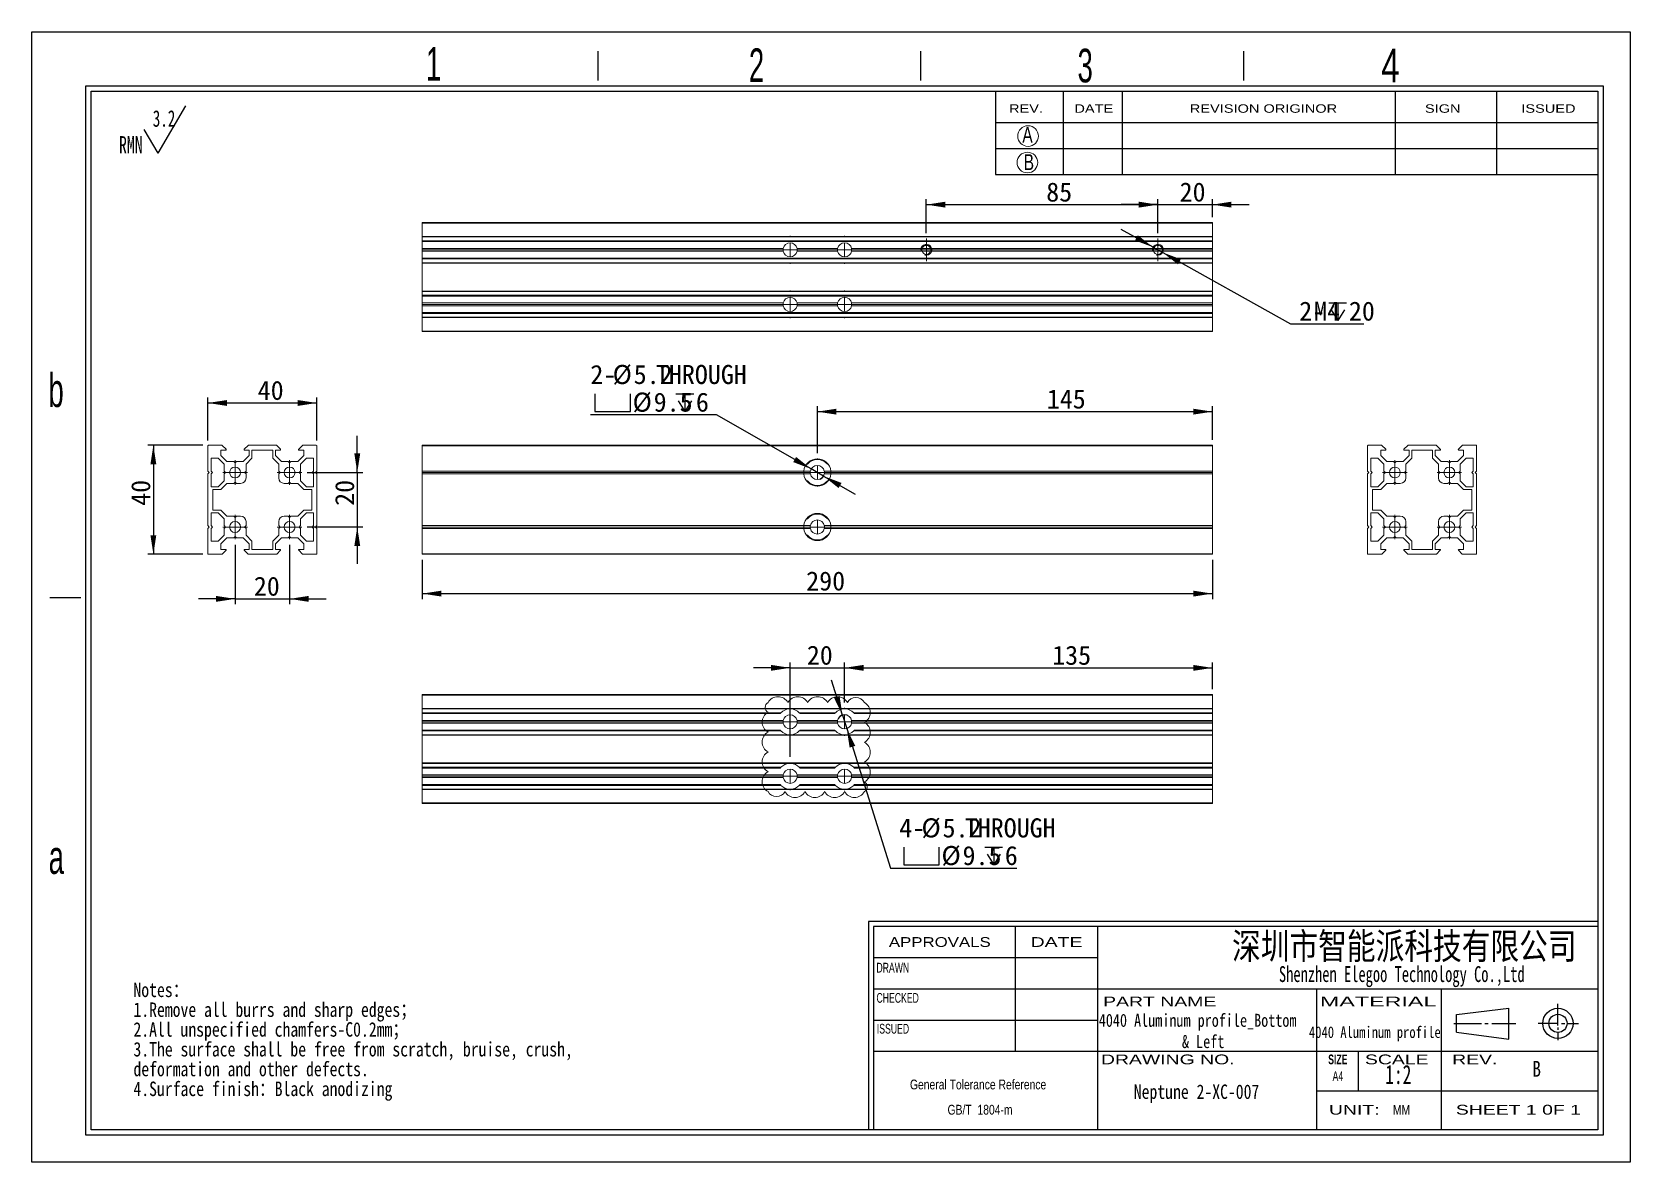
# Model space of a CAD drawing. Header units: millimetres. Extents: x 4 to 590, y 3 to 417.
import ezdxf

# ---------------------------------------------------------------- set-up
doc = ezdxf.new("R2010")
doc.units = ezdxf.units.MM
doc.header["$LTSCALE"] = 2
doc.linetypes.add('CENTER', pattern=[10.16, 6.35, -1.27, 1.27, -1.27])
doc.layers.add('DIM', color=5, linetype='Continuous')
doc.layers.add('SLD-0', color=179, linetype='Continuous')
doc.layers.add('中心线', color=1, linetype='CENTER', lineweight=15)
doc.styles.add('SLDTEXTSTYLE0', font='SIMSUN.TTC', dxfattribs={"width": 0.67})
doc.styles.add('SLDTEXTSTYLE1', font='SIMSUN.TTC', dxfattribs={"width": 0.8})
doc.styles.add('SLDTEXTSTYLE10', font='ARIAL.TTF', dxfattribs={"width": 1.2324})
doc.styles.add('SLDTEXTSTYLE11', font='ARIAL.TTF', dxfattribs={"width": 1.7064})
doc.styles.add('SLDTEXTSTYLE12', font='SIMSUN.TTC', dxfattribs={"width": 0.8, "bigfont": 'bigfont'})
doc.styles.add('SLDTEXTSTYLE13', font='SIMKAI.TTF', dxfattribs={"width": 0.67})
doc.styles.add('SLDTEXTSTYLE14', font='SIMSUN.TTC')
doc.styles.add('SLDTEXTSTYLE2', font='SIMSUN.TTC', dxfattribs={"width": 0.8, "bigfont": 'bigfont'})
doc.styles.add('SLDTEXTSTYLE3', font='SIMSUN.TTC', dxfattribs={"width": 0.8})
doc.styles.add('SLDTEXTSTYLE4', font='ARIAL.TTF', dxfattribs={"width": 0.63516})
doc.styles.add('SLDTEXTSTYLE5', font='GOTHIC.TTF', dxfattribs={"width": 0.7304})
doc.styles.add('SLDTEXTSTYLE6', font='GOTHIC.TTF', dxfattribs={"width": 0.61171})
doc.styles.add('SLDTEXTSTYLE7', font='ARIALBD.TTF', dxfattribs={"width": 0.63516})
doc.styles.add('SLDTEXTSTYLE8', font='ARIAL.TTF', dxfattribs={"width": 1.422})
doc.styles.add('SLDTEXTSTYLE9', font='ARIAL.TTF', dxfattribs={"width": 0.7584})
doc.dimstyles.new('SLDDIMSTYLE0', dxfattribs={"dimtxt": 7, "dimasz": 7, "dimexe": 0, "dimexo": 0.0625, "dimgap": 1.75, "dimtad": 2, "dimrnd": 1e-09, "dimzin": 12, "dimdsep": 46, "dimtxsty": 'SLDTEXTSTYLE0', "dimsah": 1, "dimcen": 0.09, "dimadec": 0, "dimazin": 3, "dimtfac": 1, "dimtofl": 0, "dimtmove": 0, "dimatfit": 3, "dimfxl": 0, "dimfrac": 2, "dimtolj": 1, "dimtzin": 12, "dimarcsym": 0})
doc.dimstyles.new('SLDDIMSTYLE1', dxfattribs={"dimtxt": 7, "dimasz": 7, "dimexe": 0, "dimexo": 0.0625, "dimgap": 1.75, "dimtad": 2, "dimrnd": 1e-09, "dimzin": 12, "dimdsep": 46, "dimtxsty": 'SLDTEXTSTYLE0', "dimsah": 1, "dimcen": 0.09, "dimadec": 0, "dimazin": 3, "dimtfac": 1, "dimtmove": 0, "dimatfit": 0, "dimfxl": 0, "dimfrac": 2, "dimtolj": 1, "dimtzin": 12, "dimarcsym": 0})
doc.dimstyles.new('SLDDIMSTYLE2', dxfattribs={"dimtxt": 7, "dimasz": 7, "dimexe": 0, "dimexo": 0.0625, "dimgap": 1.75, "dimtad": 0, "dimtih": 1, "dimtoh": 1, "dimrnd": 1e-09, "dimzin": 12, "dimdsep": 46, "dimtxsty": 'SLDTEXTSTYLE0', "dimsah": 1, "dimcen": 0, "dimadec": 0, "dimazin": 3, "dimtfac": 1, "dimtmove": 0, "dimatfit": 3, "dimfxl": 0, "dimfrac": 2, "dimtolj": 1, "dimtzin": 12, "dimarcsym": 0})

msp = doc.modelspace()

# ---------------------------------------------------------------- texts
at = {"color": 7, "linetype": 'Continuous', "lineweight": 0, "insert": (500.369, 38.219), "char_height": 7, "attachment_point": 1, "style": 'SLDTEXTSTYLE0'}
msp.add_mtext('1:2', dxfattribs=at)
at = {"layer": 'SLD-0'}
for s, insert, char_height, attachment_point, style in [('1', (148.222, 411.798), 12.344, 1, 'SLDTEXTSTYLE6'), ('2', (266.776, 411.31), 12.344, 1, 'SLDTEXTSTYLE6'), ('3', (387.413, 411.186), 12.344, 1, 'SLDTEXTSTYLE6'), ('4', (498.881, 411.174), 12.344, 1, 'SLDTEXTSTYLE5'), ('A', (367.156, 382.504), 5.807, 1, 'SLDTEXTSTYLE5'), ('B', (367.664, 372.474), 5.807, 1, 'SLDTEXTSTYLE5'), ('b', (9.669, 292.039), 12.344, 1, 'SLDTEXTSTYLE6'), ('a', (9.76, 120.702), 12.344, 1, 'SLDTEXTSTYLE6'), ('\\M+1905B圳\\M+18E73\\M+19271\\M+1945C\\M+19468\\M+189C8\\M+18B5A\\M+1974C\\M+18CC0\\M+18CF6\\M+18E69', (507.351, 86.675), 9.65616, 2, 'SLDTEXTSTYLE12'), ('4040 Aluminum profile', (496.542, 52.366), 4.23333, 2, 'SLDTEXTSTYLE1'), ('B', (554.357, 39.707), 5.821, 1, 'SLDTEXTSTYLE3'), ('Neptune 2-XC-007', (431.097, 31.051), 5.29167, 2, 'SLDTEXTSTYLE1')]:
    msp.add_mtext(s, dxfattribs=dict(at, insert=insert, char_height=char_height, attachment_point=attachment_point, style=style))
at = {"layer": 'SLD-0', "color": 179}
for s, insert, char_height, attachment_point, style in [('REV.', (362.258, 390.8), 3.1073, 1, 'SLDTEXTSTYLE10'), ('DATE', (386.253, 390.8), 3.1073, 1, 'SLDTEXTSTYLE10'), ('REVISION ORIGINOR', (428.616, 390.8), 3.10727, 1, 'SLDTEXTSTYLE10'), ('SIGN', (514.933, 390.8), 3.1073, 1, 'SLDTEXTSTYLE10'), ('ISSUED', (550.296, 390.8), 3.1073, 1, 'SLDTEXTSTYLE10'), ('APPROVALS', (336.853, 85.125), 3.5853, 2, 'SLDTEXTSTYLE10'), ('DATE', (379.699, 85.125), 3.5853, 2, 'SLDTEXTSTYLE8'), ('DRAWN', (319.607, 75.706), 3.5853, 2, 'SLDTEXTSTYLE4'), ('Shenzhen Elegoo Technology Co.,Ltd', (506.429, 74.484), 5.82083, 2, 'SLDTEXTSTYLE13'), ('CHECKED', (321.391, 64.629), 3.5853, 2, 'SLDTEXTSTYLE4'), ('PART NAME', (417.588, 63.291), 3.5853, 2, 'SLDTEXTSTYLE8'), ('MATERIAL', (497.76, 63.291), 3.5853, 2, 'SLDTEXTSTYLE11'), ('ISSUED', (319.674, 53.309), 3.5853, 2, 'SLDTEXTSTYLE4'), ('DRAWING NO.', (420.536, 42.043), 3.58531, 2, 'SLDTEXTSTYLE8'), ('SIZE', (482.958, 42.043), 3.5853, 2, 'SLDTEXTSTYLE7'), ('SCALE', (504.578, 42.043), 3.5853, 2, 'SLDTEXTSTYLE8'), ('REV.', (533.22, 42.043), 3.5853, 2, 'SLDTEXTSTYLE8'), ('A4', (482.98, 35.906), 3.5853, 2, 'SLDTEXTSTYLE4'), ('UNIT:', (488.997, 23.581), 3.5853, 2, 'SLDTEXTSTYLE8'), ('MM', (506.322, 23.581), 3.5853, 2, 'SLDTEXTSTYLE9'), ('SHEET 1 0F 1', (549.24, 23.581), 3.58531, 2, 'SLDTEXTSTYLE8')]:
    msp.add_mtext(s, dxfattribs=dict(at, insert=insert, char_height=char_height, attachment_point=attachment_point, style=style))

# ---------------------------------------------------------------- blocks, each defined once
blk = doc.blocks.new('SW_NOTE_0')
at = {"layer": 'SLD-0', "color": 0}
for q in [(24.54, 18.51), (9.21, 9.85)]:
    blk.add_line((14.32, 1.19), q, dxfattribs=at)
at = {"layer": 'SLD-0', "color": 0, "attachment_point": 1, "style": 'SLDTEXTSTYLE0'}
for s, insert, char_height in [('3.2', (12.37, 16.9), 6.063), ('RMN', (0, 7.39), 6.35)]:
    blk.add_mtext(s, dxfattribs=dict(at, insert=insert, char_height=char_height))
blk = doc.blocks.new('SW_NOTE_1')
at = {"layer": 'SLD-0', "color": 0, "attachment_point": 2, "style": 'SLDTEXTSTYLE1'}
for s, insert, char_height in [('4040 Aluminum profile_Bottom ', (32.8, 5.54), 4.7625), ('& Left', (34.82, -2.27), 4.762)]:
    blk.add_mtext(s, dxfattribs=dict(at, insert=insert, char_height=char_height))
blk = doc.blocks.new('SW_NOTE_2')
at = {"layer": 'SLD-0', "color": 0, "char_height": 5.2917, "attachment_point": 1}
for s, insert, style in [('Notes\\M+18146', (0, 6.16), 'SLDTEXTSTYLE2'), ('1.Remove all burrs and sharp edges\\M+18147', (0, -1.11), 'SLDTEXTSTYLE2'), ('2.All unspecified chamfers-C0.2mm\\M+18147', (0, -8.37), 'SLDTEXTSTYLE2'), ('3.The surface shall be free from scratch, bruise, crush, ', (0, -15.64), 'SLDTEXTSTYLE3'), ('deformation and other defects.', (0, -22.9), 'SLDTEXTSTYLE3'), ('4.Surface finish\\M+18146Black anodizing', (0, -30.17), 'SLDTEXTSTYLE2')]:
    blk.add_mtext(s, dxfattribs=dict(at, insert=insert, style=style))
blk = doc.blocks.new('SW_NOTE_3')
at = {"layer": 'SLD-0', "color": 0, "char_height": 3.5853, "attachment_point": 2, "style": 'SLDTEXTSTYLE9'}
for s, insert in [('General Tolerance Reference ', (26.04, 4.62)), (' GB/T  1804-m', (26.22, -4.64))]:
    blk.add_mtext(s, dxfattribs=dict(at, insert=insert))
blk = doc.blocks.new('_D')
at = {"layer": 'DIM'}
for p, q in [((301.91, 171.26), (301.91, 185.95)), ((301.91, 183.95), (436.91, 183.95)), ((436.91, 176.16), (436.91, 185.95))]:
    blk.add_line(p, q, dxfattribs=at)
for points in [[(301.91, 183.95), (308.91, 182.87), (308.91, 185.03)], [(436.91, 183.95), (429.91, 185.03), (429.91, 182.87)]]:
    blk.add_solid(points, dxfattribs=at)
at = {"layer": 'DIM', "insert": (378.11, 192.09), "char_height": 7, "attachment_point": 1, "style": 'SLDTEXTSTYLE14'}
blk.add_mtext('135', dxfattribs=at)
blk = doc.blocks.new('_D_1')
at = {"layer": 'DIM'}
for p, q in [((281.91, 183.97), (268.45, 183.97)), ((281.91, 151.26), (281.91, 185.97)), ((281.91, 183.97), (301.91, 183.97)), ((301.91, 171.26), (301.91, 185.97)), ((301.91, 183.97), (315.37, 183.97))]:
    blk.add_line(p, q, dxfattribs=at)
for points in [[(281.91, 183.97), (274.91, 185.05), (274.91, 182.89)], [(301.91, 183.97), (308.91, 182.89), (308.91, 185.05)]]:
    blk.add_solid(points, dxfattribs=at)
at = {"layer": 'DIM', "insert": (288.05, 192.11), "char_height": 7, "attachment_point": 1, "style": 'SLDTEXTSTYLE14'}
blk.add_mtext('20', dxfattribs=at)
blk = doc.blocks.new('SW_SYMBOL_HOLE_SPOT')
at = {"layer": 'DIM', "color": 0}
for p, q in [((0, 1750), (0, 150)), ((3200, 150), (3200, 1750)), ((0, 150), (3200, 150))]:
    blk.add_line(p, q, dxfattribs=at)
blk = doc.blocks.new('SW_SYMBOL_HOLE_DEPTH')
at = {"layer": 'DIM', "color": 0}
for p, q in [((0, 1750), (1600, 1750)), ((800, 1750), (800, 150)), ((200, 1110), (800, 150)), ((1400, 1110), (800, 150))]:
    blk.add_line(p, q, dxfattribs=at)
blk = doc.blocks.new('_D_2')
at = {"layer": 'DIM'}
for p, q in [((301.13, 166.64), (297.1, 179.49)), ((301.13, 166.64), (302.69, 161.68)), ((302.69, 161.68), (318.78, 110.43)), ((318.78, 110.43), (365.09, 110.43))]:
    blk.add_line(p, q, dxfattribs=at)
blk.add_arc((301.91, 164.16), 2.6, 69.86381, 153.5189, dxfattribs=at)
for points in [[(301.13, 166.64), (300.06, 173.64), (298.01, 173)], [(302.69, 161.68), (303.76, 154.68), (305.82, 155.33)]]:
    blk.add_solid(points, dxfattribs=at)
at = {"layer": 'DIM', "xscale": 0.004072727272727273, "yscale": 0.004072727272727273, "zscale": 0.004072727272727273}
for name, p in [('SW_SYMBOL_HOLE_SPOT', (323.62, 111.01)), ('SW_SYMBOL_HOLE_DEPTH', (353.37, 111.01))]:
    blk.add_blockref(name, p, dxfattribs=at)
at = {"layer": 'DIM', "char_height": 7, "attachment_point": 1, "style": 'SLDTEXTSTYLE14'}
for s, insert in [('4- ', (321.96, 128.73)), ('%%c', (330.13, 128.73)), ('5.2', (337.87, 128.73)), ('THROUGH', (346.03, 128.73)), ('%%c', (337.47, 118.58)), ('9.5', (345.21, 118.58)), ('6', (360.71, 118.58))]:
    blk.add_mtext(s, dxfattribs=dict(at, insert=insert))
blk = doc.blocks.new('SW_CENTERMARKSYMBOL_0')
at = {"layer": '中心线', "color": 0}
for p, q in [((-5, 0), (-5.1, 0)), ((0, 0), (-2.5, 0)), ((0, 5), (0, 5.1)), ((0, 0), (0, 2.5)), ((0, 0), (0, -2.5)), ((0, 0), (2.5, 0)), ((5, 0), (5.1, 0)), ((0, -5), (0, -5.1))]:
    blk.add_line(p, q, dxfattribs=at)
blk = doc.blocks.new('SW_CENTERMARKSYMBOL_1')
at = {"layer": '中心线', "color": 0}
for p, q in [((-5, 0), (-5.1, 0)), ((0, 0), (-2.5, 0)), ((0, 5), (0, 5.1)), ((0, 0), (0, 2.5)), ((0, 0), (0, -2.5)), ((0, 0), (2.5, 0)), ((5, 0), (5.1, 0)), ((0, -5), (0, -5.1))]:
    blk.add_line(p, q, dxfattribs=at)
blk = doc.blocks.new('SW_CENTERMARKSYMBOL_2')
at = {"layer": '中心线', "color": 0}
for p, q in [((-5, 0), (-5.1, 0)), ((0, 0), (-2.5, 0)), ((0, 5), (0, 5.1)), ((0, 0), (0, 2.5)), ((0, 0), (0, -2.5)), ((0, 0), (2.5, 0)), ((5, 0), (5.1, 0)), ((0, -5), (0, -5.1))]:
    blk.add_line(p, q, dxfattribs=at)
blk = doc.blocks.new('SW_CENTERMARKSYMBOL_3')
at = {"layer": '中心线', "color": 0}
for p, q in [((-5, 0), (-5.1, 0)), ((0, 0), (-2.5, 0)), ((0, 5), (0, 5.1)), ((0, 0), (0, 2.5)), ((0, 0), (0, -2.5)), ((0, 0), (2.5, 0)), ((5, 0), (5.1, 0)), ((0, -5), (0, -5.1))]:
    blk.add_line(p, q, dxfattribs=at)
blk = doc.blocks.new('SW_REVISION_CLOUD_0')
at = {"color": 0, "linetype": 'Continuous', "lineweight": 0}
for centre, radius, start, end in [((-14.04, 14.33), 4.16, 28.95502, 151.04498), ((-6.76, 14.33), 4.16, 28.95502, 151.04498), ((0.52, 14.33), 4.16, 28.95502, 151.04498), ((7.8, 14.33), 4.16, 28.95502, 151.04498), ((14.56, 14.61), 3.57, 28.95502, 151.04498), ((-15.67, 9.14), 4.16, 118.95502, 241.04498), ((-16.7, 14.56), 2.04, 118.95502, 241.04498), ((15.67, 12.7), 4.16, 298.95502, 61.04498), ((15.67, 5.42), 4.16, 298.95502, 61.04498), ((-15.67, 1.86), 4.16, 118.95502, 241.04498), ((15.67, -1.86), 4.16, 298.95502, 61.04498), ((-15.67, -5.42), 4.16, 118.95502, 241.04498), ((15.67, -9.14), 4.16, 298.95502, 61.04498), ((-15.67, -12.7), 4.16, 118.95502, 241.04498), ((-14.56, -14.61), 3.57, 208.95502, 331.04498), ((-7.8, -14.33), 4.16, 208.95502, 331.04498), ((-0.52, -14.33), 4.16, 208.95502, 331.04498), ((6.76, -14.33), 4.16, 208.95502, 331.04498), ((14.04, -14.33), 4.16, 208.95502, 331.04498), ((16.7, -14.56), 2.04, 298.95502, 61.04498)]:
    blk.add_arc(centre, radius, start, end, dxfattribs=at)
blk = doc.blocks.new('_D_3')
at = {"layer": 'DIM'}
for p, q in [((291.91, 262.76), (291.91, 279.99)), ((291.91, 277.99), (436.91, 277.99)), ((436.91, 267.66), (436.91, 279.99))]:
    blk.add_line(p, q, dxfattribs=at)
for points in [[(291.91, 277.99), (298.91, 276.91), (298.91, 279.07)], [(436.91, 277.99), (429.91, 279.07), (429.91, 276.91)]]:
    blk.add_solid(points, dxfattribs=at)
at = {"layer": 'DIM', "insert": (376.13, 286.14), "char_height": 7, "attachment_point": 1, "style": 'SLDTEXTSTYLE14'}
blk.add_mtext('145', dxfattribs=at)
blk = doc.blocks.new('_D_4')
at = {"layer": 'DIM'}
for p, q in [((146.91, 223.66), (146.91, 209.21)), ((436.91, 223.66), (436.91, 209.21)), ((146.91, 211.21), (436.91, 211.21))]:
    blk.add_line(p, q, dxfattribs=at)
for points in [[(146.91, 211.21), (153.91, 210.13), (153.91, 212.29)], [(436.91, 211.21), (429.91, 212.29), (429.91, 210.13)]]:
    blk.add_solid(points, dxfattribs=at)
at = {"layer": 'DIM', "insert": (287.82, 219.35), "char_height": 7, "attachment_point": 1, "style": 'SLDTEXTSTYLE14'}
blk.add_mtext('290', dxfattribs=at)
blk = doc.blocks.new('_D_5')
at = {"layer": 'DIM'}
for p, q in [((254.89, 276.84), (208.59, 276.84)), ((289.66, 256.95), (254.89, 276.84)), ((294.17, 254.36), (289.66, 256.95)), ((294.17, 254.36), (305.85, 247.68))]:
    blk.add_line(p, q, dxfattribs=at)
blk.add_arc((291.91, 255.66), 2.6, 292.65198, 333.5189, dxfattribs=at)
for points in [[(289.66, 256.95), (284.12, 261.36), (283.05, 259.49)], [(294.17, 254.36), (299.71, 249.95), (300.78, 251.82)]]:
    blk.add_solid(points, dxfattribs=at)
at = {"layer": 'DIM', "xscale": 0.004072727272727273, "yscale": 0.004072727272727273, "zscale": 0.004072727272727273}
for name, p in [('SW_SYMBOL_HOLE_SPOT', (210.24, 277.42)), ('SW_SYMBOL_HOLE_DEPTH', (240, 277.42))]:
    blk.add_blockref(name, p, dxfattribs=at)
at = {"layer": 'DIM', "char_height": 7, "attachment_point": 1, "style": 'SLDTEXTSTYLE14'}
for s, insert in [('2- ', (208.59, 295.14)), ('%%c', (216.75, 295.14)), ('5.2', (224.49, 295.14)), ('THROUGH', (232.66, 295.14)), ('%%c', (224.09, 284.99)), ('9.5', (231.83, 284.99)), ('6', (247.33, 284.99))]:
    blk.add_mtext(s, dxfattribs=dict(at, insert=insert))
blk = doc.blocks.new('SW_CENTERMARKSYMBOL_4')
at = {"layer": '中心线', "color": 0}
for p, q in [((-5, 0), (-5.1, 0)), ((0, 0), (-2.5, 0)), ((0, 5), (0, 5.1)), ((0, 0), (0, 2.5)), ((0, 0), (0, -2.5)), ((0, 0), (2.5, 0)), ((5, 0), (5.1, 0)), ((0, -5), (0, -5.1))]:
    blk.add_line(p, q, dxfattribs=at)
blk = doc.blocks.new('SW_CENTERMARKSYMBOL_5')
at = {"layer": '中心线', "color": 0}
for p, q in [((-5, 0), (-5.1, 0)), ((0, 0), (-2.5, 0)), ((0, 5), (0, 5.1)), ((0, 0), (0, 2.5)), ((0, 0), (0, -2.5)), ((0, 0), (2.5, 0)), ((5, 0), (5.1, 0)), ((0, -5), (0, -5.1))]:
    blk.add_line(p, q, dxfattribs=at)
blk = doc.blocks.new('_D_6')
at = {"layer": 'DIM'}
for p, q in [((416.91, 353.97), (403.45, 353.97)), ((416.91, 343.53), (416.91, 355.97)), ((416.91, 353.97), (436.91, 353.97)), ((436.91, 349.38), (436.91, 355.97)), ((436.91, 353.97), (450.37, 353.97))]:
    blk.add_line(p, q, dxfattribs=at)
for points in [[(416.91, 353.97), (409.91, 355.05), (409.91, 352.89)], [(436.91, 353.97), (443.91, 352.89), (443.91, 355.05)]]:
    blk.add_solid(points, dxfattribs=at)
at = {"layer": 'DIM', "insert": (424.88, 362.11), "char_height": 7, "attachment_point": 1, "style": 'SLDTEXTSTYLE14'}
blk.add_mtext('20', dxfattribs=at)
blk = doc.blocks.new('_D_7')
at = {"layer": 'DIM'}
for p, q in [((331.91, 343.53), (331.91, 355.97)), ((331.91, 353.97), (416.91, 353.97)), ((416.91, 343.53), (416.91, 355.97))]:
    blk.add_line(p, q, dxfattribs=at)
for points in [[(331.91, 353.97), (338.91, 352.89), (338.91, 355.05)], [(416.91, 353.97), (409.91, 355.05), (409.91, 352.89)]]:
    blk.add_solid(points, dxfattribs=at)
at = {"layer": 'DIM', "insert": (375.92, 362.11), "char_height": 7, "attachment_point": 1, "style": 'SLDTEXTSTYLE14'}
blk.add_mtext('85', dxfattribs=at)
blk = doc.blocks.new('_D_8')
at = {"layer": 'DIM', "color": 5}
for p, q in [((415.17, 338.35), (403.4, 344.9)), ((415.17, 338.35), (418.66, 336.41)), ((418.66, 336.41), (465.62, 310.26)), ((465.62, 310.26), (492.46, 310.26))]:
    blk.add_line(p, q, dxfattribs=at)
for points in [[(415.17, 338.35), (409.57, 342.7), (408.53, 340.82)], [(418.66, 336.41), (424.25, 332.06), (425.3, 333.94)]]:
    blk.add_solid(points, dxfattribs=at)
at = {"layer": 'DIM', "color": 5, "xscale": 0.004072727272727273, "yscale": 0.004072727272727273, "zscale": 0.004072727272727273}
blk.add_blockref('SW_SYMBOL_HOLE_DEPTH', (479.68, 310.83), dxfattribs=at)
at = {"layer": 'DIM', "color": 5, "char_height": 7, "attachment_point": 1, "style": 'SLDTEXTSTYLE14'}
for s, insert in [('2-', (468.79, 318.4)), ('M4', (474.24, 318.4)), ('20', (487.02, 318.4))]:
    blk.add_mtext(s, dxfattribs=dict(at, insert=insert))
blk = doc.blocks.new('SW_CENTERMARKSYMBOL_6')
at = {"layer": '中心线', "color": 0}
for p, q in [((-2.5, 0), (-4.15, 0)), ((0, 0), (-2.5, 0)), ((0, 2.5), (0, 4.15)), ((0, 0), (0, 2.5)), ((0, 0), (0, -2.5)), ((0, 0), (2.5, 0)), ((2.5, 0), (4.15, 0)), ((0, -2.5), (0, -4.15))]:
    blk.add_line(p, q, dxfattribs=at)
blk = doc.blocks.new('SW_CENTERMARKSYMBOL_7')
at = {"layer": '中心线', "color": 0}
for p, q in [((-2.5, 0), (-4.15, 0)), ((0, 0), (-2.5, 0)), ((0, 2.5), (0, 4.15)), ((0, 0), (0, 2.5)), ((0, 0), (0, -2.5)), ((0, 0), (2.5, 0)), ((2.5, 0), (4.15, 0)), ((0, -2.5), (0, -4.15))]:
    blk.add_line(p, q, dxfattribs=at)
blk = doc.blocks.new('SW_CENTERMARKSYMBOL_8')
at = {"layer": '中心线', "color": 0}
for p, q in [((-5, 0), (-5.1, 0)), ((0, 0), (-2.5, 0)), ((0, 5), (0, 5.1)), ((0, 0), (0, 2.5)), ((0, 0), (0, -2.5)), ((0, 0), (2.5, 0)), ((5, 0), (5.1, 0)), ((0, -5), (0, -5.1))]:
    blk.add_line(p, q, dxfattribs=at)
blk = doc.blocks.new('SW_CENTERMARKSYMBOL_9')
at = {"layer": '中心线', "color": 0}
for p, q in [((-5, 0), (-5.1, 0)), ((0, 0), (-2.5, 0)), ((0, 5), (0, 5.1)), ((0, 0), (0, 2.5)), ((0, 0), (0, -2.5)), ((0, 0), (2.5, 0)), ((5, 0), (5.1, 0)), ((0, -5), (0, -5.1))]:
    blk.add_line(p, q, dxfattribs=at)
blk = doc.blocks.new('SW_CENTERMARKSYMBOL_10')
at = {"layer": '中心线', "color": 0}
for p, q in [((-5, 0), (-5.1, 0)), ((0, 0), (-2.5, 0)), ((0, 5), (0, 5.1)), ((0, 0), (0, 2.5)), ((0, 0), (0, -2.5)), ((0, 0), (2.5, 0)), ((5, 0), (5.1, 0)), ((0, -5), (0, -5.1))]:
    blk.add_line(p, q, dxfattribs=at)
blk = doc.blocks.new('SW_CENTERMARKSYMBOL_11')
at = {"layer": '中心线', "color": 0}
for p, q in [((-5, 0), (-5.1, 0)), ((0, 0), (-2.5, 0)), ((0, 5), (0, 5.1)), ((0, 0), (0, 2.5)), ((0, 0), (0, -2.5)), ((0, 0), (2.5, 0)), ((5, 0), (5.1, 0)), ((0, -5), (0, -5.1))]:
    blk.add_line(p, q, dxfattribs=at)
blk = doc.blocks.new('SW_CENTERMARKSYMBOL_12')
at = {"layer": '中心线', "color": 0}
for p, q in [((-2.5, 0), (-4.5, 0)), ((0, 0), (-2.5, 0)), ((0, 2.5), (0, 4.5)), ((0, 0), (0, 2.5)), ((0, 0), (0, -2.5)), ((0, 0), (2.5, 0)), ((2.5, 0), (4.5, 0)), ((0, -2.5), (0, -4.5))]:
    blk.add_line(p, q, dxfattribs=at)
blk = doc.blocks.new('SW_CENTERMARKSYMBOL_13')
at = {"layer": '中心线', "color": 0}
for p, q in [((-2.5, 0), (-4.5, 0)), ((0, 0), (-2.5, 0)), ((0, 2.5), (0, 4.5)), ((0, 0), (0, 2.5)), ((0, 0), (0, -2.5)), ((0, 0), (2.5, 0)), ((2.5, 0), (4.5, 0)), ((0, -2.5), (0, -4.5))]:
    blk.add_line(p, q, dxfattribs=at)
blk = doc.blocks.new('SW_CENTERMARKSYMBOL_14')
at = {"layer": '中心线', "color": 0}
for p, q in [((-2.5, 0), (-4.5, 0)), ((0, 0), (-2.5, 0)), ((0, 2.5), (0, 4.5)), ((0, 0), (0, 2.5)), ((0, 0), (0, -2.5)), ((0, 0), (2.5, 0)), ((2.5, 0), (4.5, 0)), ((0, -2.5), (0, -4.5))]:
    blk.add_line(p, q, dxfattribs=at)
blk = doc.blocks.new('SW_CENTERMARKSYMBOL_15')
at = {"layer": '中心线', "color": 0}
for p, q in [((-2.5, 0), (-4.5, 0)), ((0, 0), (-2.5, 0)), ((0, 2.5), (0, 4.5)), ((0, 0), (0, 2.5)), ((0, 0), (0, -2.5)), ((0, 0), (2.5, 0)), ((2.5, 0), (4.5, 0)), ((0, -2.5), (0, -4.5))]:
    blk.add_line(p, q, dxfattribs=at)
blk = doc.blocks.new('_D_9')
at = {"layer": 'DIM'}
for p, q in [((66.39, 265.66), (46.19, 265.66)), ((48.19, 265.66), (48.19, 225.66)), ((66.39, 225.66), (46.19, 225.66))]:
    blk.add_line(p, q, dxfattribs=at)
for points in [[(48.19, 265.66), (47.11, 258.66), (49.27, 258.66)], [(48.19, 225.66), (49.27, 232.66), (47.11, 232.66)]]:
    blk.add_solid(points, dxfattribs=at)
at = {"layer": 'DIM', "insert": (40.04, 243.43), "char_height": 7, "attachment_point": 1, "rotation": 90, "style": 'SLDTEXTSTYLE14'}
blk.add_mtext('40', dxfattribs=at)
blk = doc.blocks.new('_D_10')
at = {"layer": 'DIM'}
for p, q in [((68.19, 267.46), (68.19, 283.18)), ((108.19, 267.46), (108.19, 283.18)), ((68.19, 281.18), (108.19, 281.18))]:
    blk.add_line(p, q, dxfattribs=at)
for points in [[(68.19, 281.18), (75.19, 280.1), (75.19, 282.25)], [(108.19, 281.18), (101.19, 282.25), (101.19, 280.1)]]:
    blk.add_solid(points, dxfattribs=at)
at = {"layer": 'DIM', "insert": (86.49, 289.32), "char_height": 7, "attachment_point": 1, "style": 'SLDTEXTSTYLE14'}
blk.add_mtext('40', dxfattribs=at)
blk = doc.blocks.new('_D_11')
at = {"layer": 'DIM'}
for p, q in [((123.03, 255.66), (123.03, 269.12)), ((104.69, 255.66), (125.03, 255.66)), ((123.03, 255.66), (123.03, 235.66)), ((104.69, 235.66), (125.03, 235.66)), ((123.03, 235.66), (123.03, 222.19))]:
    blk.add_line(p, q, dxfattribs=at)
for points in [[(123.03, 255.66), (124.11, 262.66), (121.95, 262.66)], [(123.03, 235.66), (121.95, 228.66), (124.11, 228.66)]]:
    blk.add_solid(points, dxfattribs=at)
at = {"layer": 'DIM', "insert": (114.88, 243.43), "char_height": 7, "attachment_point": 1, "rotation": 90, "style": 'SLDTEXTSTYLE14'}
blk.add_mtext('20', dxfattribs=at)
blk = doc.blocks.new('_D_12')
at = {"layer": 'DIM'}
for p, q in [((78.19, 229.16), (78.19, 207.28)), ((98.19, 229.16), (98.19, 207.28)), ((78.19, 209.28), (64.73, 209.28)), ((78.19, 209.28), (98.19, 209.28)), ((98.19, 209.28), (111.65, 209.28))]:
    blk.add_line(p, q, dxfattribs=at)
for points in [[(78.19, 209.28), (71.19, 210.36), (71.19, 208.2)], [(98.19, 209.28), (105.19, 208.2), (105.19, 210.36)]]:
    blk.add_solid(points, dxfattribs=at)
at = {"layer": 'DIM', "insert": (85.07, 217.43), "char_height": 7, "attachment_point": 1, "style": 'SLDTEXTSTYLE14'}
blk.add_mtext('20', dxfattribs=at)
blk = doc.blocks.new('SW_CENTERMARKSYMBOL_16')
at = {"layer": '中心线', "color": 0}
for p, q in [((-2.5, 0), (-4.5, 0)), ((0, 0), (-2.5, 0)), ((0, 2.5), (0, 4.5)), ((0, 0), (0, 2.5)), ((0, 0), (0, -2.5)), ((0, 0), (2.5, 0)), ((2.5, 0), (4.5, 0)), ((0, -2.5), (0, -4.5))]:
    blk.add_line(p, q, dxfattribs=at)
blk = doc.blocks.new('SW_CENTERMARKSYMBOL_17')
at = {"layer": '中心线', "color": 0}
for p, q in [((-2.5, 0), (-4.5, 0)), ((0, 0), (-2.5, 0)), ((0, 2.5), (0, 4.5)), ((0, 0), (0, 2.5)), ((0, 0), (0, -2.5)), ((0, 0), (2.5, 0)), ((2.5, 0), (4.5, 0)), ((0, -2.5), (0, -4.5))]:
    blk.add_line(p, q, dxfattribs=at)
blk = doc.blocks.new('SW_CENTERMARKSYMBOL_18')
at = {"layer": '中心线', "color": 0}
for p, q in [((-2.5, 0), (-4.5, 0)), ((0, 0), (-2.5, 0)), ((0, 2.5), (0, 4.5)), ((0, 0), (0, 2.5)), ((0, 0), (0, -2.5)), ((0, 0), (2.5, 0)), ((2.5, 0), (4.5, 0)), ((0, -2.5), (0, -4.5))]:
    blk.add_line(p, q, dxfattribs=at)
blk = doc.blocks.new('SW_CENTERMARKSYMBOL_19')
at = {"layer": '中心线', "color": 0}
for p, q in [((-2.5, 0), (-4.5, 0)), ((0, 0), (-2.5, 0)), ((0, 2.5), (0, 4.5)), ((0, 0), (0, 2.5)), ((0, 0), (0, -2.5)), ((0, 0), (2.5, 0)), ((2.5, 0), (4.5, 0)), ((0, -2.5), (0, -4.5))]:
    blk.add_line(p, q, dxfattribs=at)

# ---------------------------------------------------------------- dimensions: what is measured, and where the dimension line sits
at = {"layer": 'DIM'}
for base, p1, p2, dimstyle, picture, middle in [((416.913, 353.968), (331.913, 341.529), (416.913, 341.529), 'SLDDIMSTYLE0', '_D_7', (378.64, 353.968)), ((436.913, 353.968), (416.913, 341.529), (436.913, 347.379), 'SLDDIMSTYLE1', '_D_6', (427.603, 353.968)), ((108.189, 281.178), (68.189, 265.456), (108.189, 265.456), 'SLDDIMSTYLE0', '_D_10', (89.208, 281.178)), ((436.913, 277.99), (291.913, 260.756), (436.913, 265.656), 'SLDDIMSTYLE0', '_D_3', (380.212, 277.99)), ((98.189, 209.281), (78.189, 231.156), (98.189, 231.156), 'SLDDIMSTYLE1', '_D_12', (87.79, 209.281)), ((436.913, 211.208), (146.913, 225.656), (436.913, 225.656), 'SLDDIMSTYLE0', '_D_4', (291.902, 211.208)), ((301.913, 183.969), (281.913, 149.262), (301.913, 169.262), 'SLDDIMSTYLE1', '_D_1', (290.771, 183.969)), ((436.913, 183.949), (301.913, 169.262), (436.913, 174.162), 'SLDDIMSTYLE0', '_D', (382.19, 183.949))]:
    dim = msp.add_linear_dim(base=base, p1=p1, p2=p2, dimstyle=dimstyle, dxfattribs=at)
    dim.commit()
    dim.dimension.update_dxf_attribs({"geometry": picture, "text_midpoint": middle, "dimtype": 160})
at = {"layer": 'DIM', "color": 5}
dim = msp.add_diameter_dim_2p(p1=(418.66, 336.406), p2=(415.165, 338.352), text='2-<>{\\fGDT;x}20', dimstyle='SLDDIMSTYLE2', dxfattribs=at)
dim.commit()
dim.dimension.update_dxf_attribs({"geometry": '_D_8', "text_midpoint": (480.628, 315.329), "dimtype": 163})
at = {"layer": 'DIM'}
for p1, p2, text, picture, middle in [((289.656, 256.948), (294.169, 254.365), '2- <>THROUGH\\P{\\fGDT;v}%%c9.5{\\fGDT;x}6', '_D_5', (230.15, 286.99)), ((302.692, 161.682), (301.134, 166.643), '4- <>THROUGH\\P{\\fGDT;v}%%c9.5{\\fGDT;x}6', '_D_2', (343.523, 120.581))]:
    dim = msp.add_diameter_dim_2p(p1=p1, p2=p2, text=text, dimstyle='SLDDIMSTYLE2', dxfattribs=at)
    dim.commit()
    dim.dimension.update_dxf_attribs({"geometry": picture, "text_midpoint": middle, "dimtype": 163})
for base, p1, p2, dimstyle, picture, middle in [((48.189, 225.656), (68.389, 265.656), (68.389, 225.656), 'SLDDIMSTYLE0', '_D_9', (48.189, 246.156)), ((123.029, 235.656), (102.689, 255.656), (102.689, 235.656), 'SLDDIMSTYLE1', '_D_11', (123.029, 246.156))]:
    dim = msp.add_linear_dim(base=base, p1=p1, p2=p2, angle=90, dimstyle=dimstyle, dxfattribs=at)
    dim.commit()
    dim.dimension.update_dxf_attribs({"geometry": picture, "text_midpoint": middle, "dimtype": 160})

# ---------------------------------------------------------------- linework, layer by layer
at = {"color": 7, "linetype": 'Continuous', "lineweight": 15}
for p, q in [((436.913, 347.379), (146.913, 347.379)), ((146.913, 347.379), (146.913, 347.179)), ((436.913, 347.179), (146.913, 347.179)), ((146.913, 347.179), (146.913, 342.262)), ((436.913, 347.379), (436.913, 347.179)), ((436.913, 347.179), (436.913, 342.262)), ((436.913, 342.262), (146.913, 342.262)), ((146.913, 342.262), (146.913, 342.12)), ((436.913, 342.12), (146.913, 342.12)), ((146.913, 342.12), (146.913, 340.72)), ((436.913, 340.72), (146.913, 340.72)), ((146.913, 340.72), (146.913, 340.662)), ((146.913, 340.662), (436.913, 340.662)), ((146.913, 340.662), (146.913, 340.389)), ((436.913, 340.389), (146.913, 340.389)), ((146.913, 340.389), (146.913, 337.879)), ((436.913, 342.262), (436.913, 342.12)), ((436.913, 342.12), (436.913, 340.72)), ((436.913, 340.72), (436.913, 340.662)), ((436.913, 340.662), (436.913, 340.389)), ((436.913, 340.389), (436.913, 337.879)), ((279.361, 337.879), (146.913, 337.879)), ((146.913, 337.879), (146.913, 337.379)), ((279.313, 337.379), (146.913, 337.379)), ((146.913, 337.379), (146.913, 336.879)), ((279.361, 336.879), (146.913, 336.879)), ((146.913, 336.879), (146.913, 334.369)), ((436.913, 334.369), (146.913, 334.369)), ((146.913, 334.369), (146.913, 334.096)), ((299.361, 337.879), (284.464, 337.879)), ((299.361, 336.879), (284.464, 336.879)), ((299.313, 337.379), (284.513, 337.379)), ((330.34, 337.879), (304.464, 337.879)), ((330.34, 336.879), (304.464, 336.879)), ((330.263, 337.379), (304.513, 337.379)), ((333.563, 337.379), (330.275, 337.379)), ((333.469, 336.879), (330.343, 336.879)), ((333.48, 337.879), (330.354, 337.879)), ((415.34, 337.879), (333.485, 337.879)), ((415.34, 336.879), (333.485, 336.879)), ((415.263, 337.379), (333.563, 337.379)), ((418.563, 337.379), (415.275, 337.379)), ((418.469, 336.879), (415.343, 336.879)), ((418.48, 337.879), (415.354, 337.879)), ((436.913, 337.879), (418.485, 337.879)), ((436.913, 336.879), (418.485, 336.879)), ((436.913, 337.379), (418.563, 337.379)), ((436.913, 337.879), (436.913, 337.379)), ((436.913, 337.379), (436.913, 336.879)), ((436.913, 336.879), (436.913, 334.369)), ((436.913, 334.369), (436.913, 334.096)), ((436.913, 334.096), (146.913, 334.096)), ((146.913, 334.096), (146.913, 334.038)), ((436.913, 334.038), (146.913, 334.038)), ((146.913, 334.038), (146.913, 332.638)), ((436.913, 332.638), (146.913, 332.638)), ((146.913, 332.638), (146.913, 332.496)), ((436.913, 332.496), (146.913, 332.496)), ((146.913, 332.496), (146.913, 322.262)), ((436.913, 334.096), (436.913, 334.038)), ((436.913, 334.038), (436.913, 332.638)), ((436.913, 332.638), (436.913, 332.496)), ((436.913, 332.496), (436.913, 322.262)), ((436.913, 322.262), (146.913, 322.262)), ((146.913, 322.262), (146.913, 322.12)), ((436.913, 322.12), (146.913, 322.12)), ((146.913, 322.12), (146.913, 320.72)), ((436.913, 320.72), (146.913, 320.72)), ((146.913, 320.72), (146.913, 320.662)), ((146.913, 320.662), (436.913, 320.662)), ((146.913, 320.662), (146.913, 320.389)), ((436.913, 320.389), (146.913, 320.389)), ((146.913, 320.389), (146.913, 317.879)), ((279.361, 317.879), (146.913, 317.879)), ((146.913, 317.879), (146.913, 317.379)), ((279.313, 317.379), (146.913, 317.379)), ((146.913, 317.379), (146.913, 316.879)), ((279.361, 316.879), (146.913, 316.879)), ((146.913, 316.879), (146.913, 314.369)), ((299.361, 317.879), (284.464, 317.879)), ((299.361, 316.879), (284.464, 316.879)), ((299.313, 317.379), (284.513, 317.379)), ((436.913, 317.879), (304.464, 317.879)), ((436.913, 316.879), (304.464, 316.879)), ((436.913, 317.379), (304.513, 317.379)), ((436.913, 322.262), (436.913, 322.12)), ((436.913, 322.12), (436.913, 320.72)), ((436.913, 320.72), (436.913, 320.662)), ((436.913, 320.662), (436.913, 320.389)), ((436.913, 320.389), (436.913, 317.879)), ((436.913, 317.879), (436.913, 317.379)), ((436.913, 317.379), (436.913, 316.879)), ((436.913, 316.879), (436.913, 314.369)), ((436.913, 314.369), (146.913, 314.369)), ((146.913, 314.369), (146.913, 314.096)), ((436.913, 314.096), (146.913, 314.096)), ((146.913, 314.096), (146.913, 314.038)), ((436.913, 314.038), (146.913, 314.038)), ((146.913, 314.038), (146.913, 312.638)), ((436.913, 312.638), (146.913, 312.638)), ((146.913, 312.638), (146.913, 312.496)), ((436.913, 312.496), (146.913, 312.496)), ((146.913, 312.496), (146.913, 307.579)), ((436.913, 314.369), (436.913, 314.096)), ((436.913, 314.096), (436.913, 314.038)), ((436.913, 314.038), (436.913, 312.638)), ((436.913, 312.638), (436.913, 312.496)), ((436.913, 312.496), (436.913, 307.579)), ((436.913, 307.579), (146.913, 307.579)), ((146.913, 307.579), (146.913, 307.379)), ((436.913, 307.379), (146.913, 307.379)), ((436.913, 307.579), (436.913, 307.379)), ((68.189, 265.456), (68.189, 256.156)), ((73.306, 265.656), (68.389, 265.656)), ((74.848, 264.198), (73.448, 265.598)), ((82.93, 265.598), (81.53, 264.198)), ((93.306, 265.656), (83.072, 265.656)), ((94.848, 264.198), (93.448, 265.598)), ((102.93, 265.598), (101.53, 264.198)), ((107.989, 265.656), (103.072, 265.656)), ((108.189, 256.156), (108.189, 265.456)), ((436.913, 265.656), (146.913, 265.656)), ((146.913, 265.656), (146.913, 265.456)), ((436.913, 265.456), (146.913, 265.456)), ((146.913, 265.456), (146.913, 256.156)), ((436.913, 265.656), (436.913, 265.456)), ((436.913, 265.456), (436.913, 256.156)), ((493.893, 256.156), (493.893, 265.456)), ((494.093, 265.656), (499.01, 265.656)), ((499.152, 265.598), (500.552, 264.198)), ((507.235, 264.198), (508.635, 265.598)), ((508.776, 265.656), (519.01, 265.656)), ((519.152, 265.598), (520.552, 264.198)), ((527.235, 264.198), (528.635, 265.598)), ((528.776, 265.656), (533.693, 265.656)), ((533.893, 265.456), (533.893, 256.156)), ((69.389, 260.866), (71.989, 260.866)), ((69.389, 256.156), (69.389, 260.866)), ((71.989, 260.866), (74.189, 258.666)), ((72.979, 263.856), (74.706, 263.856)), ((72.979, 261.856), (72.979, 263.856)), ((75.179, 259.656), (72.979, 261.856)), ((74.189, 258.666), (74.189, 256.156)), ((77.689, 259.656), (75.179, 259.656)), ((78.189, 259.156), (77.689, 259.656)), ((78.689, 259.656), (78.189, 259.156)), ((81.199, 259.656), (78.689, 259.656)), ((83.399, 261.856), (81.199, 259.656)), ((81.672, 263.856), (83.399, 263.856)), ((84.389, 260.866), (82.189, 258.666)), ((82.189, 258.666), (82.189, 256.156)), ((83.399, 263.856), (83.399, 261.856)), ((91.989, 263.856), (84.389, 263.856)), ((84.389, 263.856), (84.389, 260.866)), ((91.989, 260.866), (91.989, 263.856)), ((94.189, 258.666), (91.989, 260.866)), ((92.979, 263.856), (94.706, 263.856)), ((92.979, 261.856), (92.979, 263.856)), ((95.179, 259.656), (92.979, 261.856)), ((94.189, 256.156), (94.189, 258.666)), ((97.689, 259.656), (95.179, 259.656)), ((98.189, 259.156), (97.689, 259.656)), ((98.689, 259.656), (98.189, 259.156)), ((101.199, 259.656), (98.689, 259.656)), ((103.399, 261.856), (101.199, 259.656)), ((101.672, 263.856), (103.399, 263.856)), ((102.189, 258.666), (104.389, 260.866)), ((102.189, 256.156), (102.189, 258.666)), ((103.399, 263.856), (103.399, 261.856)), ((104.389, 260.866), (106.989, 260.866)), ((106.989, 260.866), (106.989, 256.156)), ((288.238, 258.666), (287.92, 258.666)), ((295.905, 258.666), (295.587, 258.666)), ((497.693, 260.866), (495.093, 260.866)), ((495.093, 256.156), (495.093, 260.866)), ((499.893, 258.666), (497.693, 260.866)), ((500.41, 263.856), (498.683, 263.856)), ((498.683, 263.856), (498.683, 261.856)), ((498.683, 261.856), (500.883, 259.656)), ((499.893, 256.156), (499.893, 258.666)), ((500.883, 259.656), (503.393, 259.656)), ((503.393, 259.656), (503.893, 259.156)), ((503.893, 259.156), (504.393, 259.656)), ((504.393, 259.656), (506.903, 259.656)), ((506.903, 259.656), (509.103, 261.856)), ((509.103, 263.856), (507.376, 263.856)), ((507.893, 258.666), (510.093, 260.866)), ((507.893, 256.156), (507.893, 258.666)), ((509.103, 261.856), (509.103, 263.856)), ((510.093, 263.856), (517.693, 263.856)), ((510.093, 260.866), (510.093, 263.856)), ((517.693, 263.856), (517.693, 260.866)), ((517.693, 260.866), (519.893, 258.666)), ((520.41, 263.856), (518.683, 263.856)), ((518.683, 263.856), (518.683, 261.856)), ((518.683, 261.856), (520.883, 259.656)), ((519.893, 258.666), (519.893, 256.156)), ((520.883, 259.656), (523.393, 259.656)), ((523.393, 259.656), (523.893, 259.156)), ((523.893, 259.156), (524.393, 259.656)), ((524.393, 259.656), (526.903, 259.656)), ((526.903, 259.656), (529.103, 261.856)), ((529.103, 263.856), (527.376, 263.856)), ((530.093, 260.866), (527.893, 258.666)), ((527.893, 258.666), (527.893, 256.156)), ((529.103, 261.856), (529.103, 263.856)), ((532.693, 260.866), (530.093, 260.866)), ((532.693, 260.866), (532.693, 256.156)), ((68.189, 256.156), (68.689, 255.656)), ((68.689, 255.656), (68.189, 255.156)), ((68.189, 255.156), (68.189, 236.156)), ((69.889, 255.656), (69.389, 256.156)), ((69.389, 255.156), (69.889, 255.656)), ((69.389, 250.446), (69.389, 255.156)), ((74.189, 252.646), (71.989, 250.446)), ((74.189, 256.156), (74.689, 255.656)), ((74.689, 255.656), (74.189, 255.156)), ((74.189, 255.156), (74.189, 252.646)), ((82.189, 256.156), (81.689, 255.656)), ((81.689, 255.656), (82.189, 255.156)), ((82.189, 255.156), (82.189, 253.656)), ((94.689, 255.656), (94.189, 256.156)), ((94.189, 255.156), (94.689, 255.656)), ((94.189, 253.656), (94.189, 255.156)), ((101.689, 255.656), (102.189, 256.156)), ((102.189, 255.156), (101.689, 255.656)), ((102.189, 252.646), (102.189, 255.156)), ((104.389, 250.446), (102.189, 252.646)), ((106.989, 256.156), (106.489, 255.656)), ((106.489, 255.656), (106.989, 255.156)), ((106.989, 255.156), (106.989, 250.446)), ((107.689, 255.656), (108.189, 256.156)), ((108.189, 255.156), (107.689, 255.656)), ((108.189, 236.156), (108.189, 255.156)), ((146.913, 256.156), (286.938, 256.156)), ((146.913, 255.656), (146.913, 256.156)), ((146.913, 255.656), (286.913, 255.656)), ((146.913, 255.156), (146.913, 255.656)), ((146.913, 255.156), (286.938, 255.156)), ((146.913, 255.156), (146.913, 236.156)), ((289.313, 255.656), (286.913, 255.656)), ((289.361, 256.156), (286.938, 256.156)), ((289.361, 255.156), (286.938, 255.156)), ((288.238, 252.646), (287.92, 252.646)), ((290.388, 257.656), (290.251, 257.656)), ((293.574, 257.656), (293.437, 257.656)), ((296.888, 256.156), (294.464, 256.156)), ((296.888, 255.156), (294.464, 255.156)), ((296.913, 255.656), (294.513, 255.656)), ((295.905, 252.646), (295.587, 252.646)), ((296.888, 256.156), (436.913, 256.156)), ((296.888, 255.156), (436.913, 255.156)), ((296.913, 255.656), (436.913, 255.656)), ((436.913, 256.156), (436.913, 255.656)), ((436.913, 255.656), (436.913, 255.156)), ((436.913, 255.156), (436.913, 236.156)), ((493.893, 256.156), (494.393, 255.656)), ((494.393, 255.656), (493.893, 255.156)), ((493.893, 236.156), (493.893, 255.156)), ((495.593, 255.656), (495.093, 256.156)), ((495.093, 255.156), (495.593, 255.656)), ((495.093, 250.446), (495.093, 255.156)), ((497.693, 250.446), (499.893, 252.646)), ((500.393, 255.656), (499.893, 256.156)), ((499.893, 255.156), (500.393, 255.656)), ((499.893, 252.646), (499.893, 255.156)), ((507.393, 255.656), (507.893, 256.156)), ((507.893, 255.156), (507.393, 255.656)), ((507.893, 253.656), (507.893, 255.156)), ((519.893, 256.156), (520.393, 255.656)), ((520.393, 255.656), (519.893, 255.156)), ((519.893, 255.156), (519.893, 253.656)), ((527.893, 256.156), (527.393, 255.656)), ((527.393, 255.656), (527.893, 255.156)), ((527.893, 255.156), (527.893, 252.646)), ((527.893, 252.646), (530.093, 250.446)), ((532.693, 256.156), (532.193, 255.656)), ((532.193, 255.656), (532.693, 255.156)), ((532.693, 255.156), (532.693, 250.446)), ((533.393, 255.656), (533.893, 256.156)), ((533.893, 255.156), (533.393, 255.656)), ((533.893, 255.156), (533.893, 236.156)), ((71.989, 250.446), (69.389, 250.446)), ((72.979, 249.456), (69.989, 249.456)), ((69.989, 249.456), (69.989, 241.856)), ((75.179, 251.656), (72.979, 249.456)), ((77.689, 251.656), (75.179, 251.656)), ((78.189, 252.156), (77.689, 251.656)), ((78.689, 251.656), (78.189, 252.156)), ((80.189, 251.656), (78.689, 251.656)), ((97.689, 251.656), (96.189, 251.656)), ((98.189, 252.156), (97.689, 251.656)), ((98.689, 251.656), (98.189, 252.156)), ((101.199, 251.656), (98.689, 251.656)), ((103.399, 249.456), (101.199, 251.656)), ((106.389, 249.456), (103.399, 249.456)), ((106.989, 250.446), (104.389, 250.446)), ((106.389, 241.856), (106.389, 249.456)), ((495.093, 250.446), (497.693, 250.446)), ((495.693, 249.456), (498.683, 249.456)), ((495.693, 241.856), (495.693, 249.456)), ((498.683, 249.456), (500.883, 251.656)), ((500.883, 251.656), (503.393, 251.656)), ((503.393, 251.656), (503.893, 252.156)), ((503.893, 252.156), (504.393, 251.656)), ((504.393, 251.656), (505.893, 251.656)), ((521.893, 251.656), (523.393, 251.656)), ((523.393, 251.656), (523.893, 252.156)), ((523.893, 252.156), (524.393, 251.656)), ((524.393, 251.656), (526.903, 251.656)), ((526.903, 251.656), (529.103, 249.456)), ((529.103, 249.456), (532.093, 249.456)), ((530.093, 250.446), (532.693, 250.446)), ((532.093, 249.456), (532.093, 241.856)), ((69.389, 240.866), (71.989, 240.866)), ((69.389, 236.156), (69.389, 240.866)), ((69.989, 241.856), (72.979, 241.856)), ((71.989, 240.866), (74.189, 238.666)), ((72.979, 241.856), (75.179, 239.656)), ((101.199, 239.656), (103.399, 241.856)), ((102.189, 238.666), (104.389, 240.866)), ((103.399, 241.856), (106.389, 241.856)), ((104.389, 240.866), (106.989, 240.866)), ((106.989, 240.866), (106.989, 236.156)), ((497.693, 240.866), (495.093, 240.866)), ((495.093, 236.156), (495.093, 240.866)), ((498.683, 241.856), (495.693, 241.856)), ((499.893, 238.666), (497.693, 240.866)), ((500.883, 239.656), (498.683, 241.856)), ((529.103, 241.856), (526.903, 239.656)), ((530.093, 240.866), (527.893, 238.666)), ((532.093, 241.856), (529.103, 241.856)), ((532.693, 240.866), (530.093, 240.866)), ((532.693, 240.866), (532.693, 236.156)), ((68.189, 236.156), (68.689, 235.656)), ((68.689, 235.656), (68.189, 235.156)), ((68.189, 235.156), (68.189, 225.856)), ((69.889, 235.656), (69.389, 236.156)), ((69.389, 235.156), (69.889, 235.656)), ((69.389, 230.446), (69.389, 235.156)), ((74.189, 238.666), (74.189, 236.156)), ((74.189, 236.156), (74.689, 235.656)), ((74.689, 235.656), (74.189, 235.156)), ((74.189, 235.156), (74.189, 232.646)), ((75.179, 239.656), (77.689, 239.656)), ((77.689, 239.656), (78.189, 239.156)), ((78.189, 239.156), (78.689, 239.656)), ((78.689, 239.656), (80.189, 239.656)), ((82.189, 236.156), (81.689, 235.656)), ((81.689, 235.656), (82.189, 235.156)), ((82.189, 237.656), (82.189, 236.156)), ((82.189, 235.156), (82.189, 232.646)), ((94.189, 236.156), (94.189, 237.656)), ((94.689, 235.656), (94.189, 236.156)), ((94.189, 235.156), (94.689, 235.656)), ((94.189, 232.646), (94.189, 235.156)), ((96.189, 239.656), (97.689, 239.656)), ((97.689, 239.656), (98.189, 239.156)), ((98.189, 239.156), (98.689, 239.656)), ((98.689, 239.656), (101.199, 239.656)), ((101.689, 235.656), (102.189, 236.156)), ((102.189, 235.156), (101.689, 235.656)), ((102.189, 236.156), (102.189, 238.666)), ((102.189, 232.646), (102.189, 235.156)), ((106.989, 236.156), (106.489, 235.656)), ((106.489, 235.656), (106.989, 235.156)), ((106.989, 235.156), (106.989, 230.446)), ((107.689, 235.656), (108.189, 236.156)), ((108.189, 235.156), (107.689, 235.656)), ((108.189, 225.856), (108.189, 235.156)), ((146.913, 236.156), (286.938, 236.156)), ((146.913, 235.656), (146.913, 236.156)), ((146.913, 235.656), (286.913, 235.656)), ((146.913, 235.156), (146.913, 235.656)), ((146.913, 235.156), (146.913, 225.856)), ((146.913, 235.156), (286.938, 235.156)), ((289.313, 235.656), (286.913, 235.656)), ((289.361, 236.156), (286.938, 236.156)), ((289.361, 235.156), (286.938, 235.156)), ((288.238, 238.666), (287.92, 238.666)), ((290.388, 237.656), (290.251, 237.656)), ((293.574, 237.656), (293.437, 237.656)), ((296.888, 236.156), (294.464, 236.156)), ((296.888, 235.156), (294.464, 235.156)), ((296.913, 235.656), (294.513, 235.656)), ((295.905, 238.666), (295.587, 238.666)), ((296.888, 236.156), (436.913, 236.156)), ((296.888, 235.156), (436.913, 235.156)), ((296.913, 235.656), (436.913, 235.656)), ((436.913, 236.156), (436.913, 235.656)), ((436.913, 235.656), (436.913, 235.156)), ((436.913, 235.156), (436.913, 225.856)), ((493.893, 236.156), (494.393, 235.656)), ((494.393, 235.656), (493.893, 235.156)), ((493.893, 225.856), (493.893, 235.156)), ((495.593, 235.656), (495.093, 236.156)), ((495.093, 235.156), (495.593, 235.656)), ((495.093, 230.446), (495.093, 235.156)), ((499.893, 236.156), (499.893, 238.666)), ((500.393, 235.656), (499.893, 236.156)), ((499.893, 235.156), (500.393, 235.656)), ((499.893, 232.646), (499.893, 235.156)), ((503.393, 239.656), (500.883, 239.656)), ((503.893, 239.156), (503.393, 239.656)), ((504.393, 239.656), (503.893, 239.156)), ((505.893, 239.656), (504.393, 239.656)), ((507.393, 235.656), (507.893, 236.156)), ((507.893, 235.156), (507.393, 235.656)), ((507.893, 236.156), (507.893, 237.656)), ((507.893, 232.646), (507.893, 235.156)), ((519.893, 237.656), (519.893, 236.156)), ((519.893, 236.156), (520.393, 235.656)), ((520.393, 235.656), (519.893, 235.156)), ((519.893, 235.156), (519.893, 232.646)), ((523.393, 239.656), (521.893, 239.656)), ((523.893, 239.156), (523.393, 239.656)), ((524.393, 239.656), (523.893, 239.156)), ((526.903, 239.656), (524.393, 239.656)), ((527.893, 236.156), (527.393, 235.656)), ((527.393, 235.656), (527.893, 235.156)), ((527.893, 238.666), (527.893, 236.156)), ((527.893, 235.156), (527.893, 232.646)), ((532.693, 236.156), (532.193, 235.656)), ((532.193, 235.656), (532.693, 235.156)), ((532.693, 235.156), (532.693, 230.446)), ((533.393, 235.656), (533.893, 236.156)), ((533.893, 235.156), (533.393, 235.656)), ((533.893, 235.156), (533.893, 225.856)), ((71.989, 230.446), (69.389, 230.446)), ((74.189, 232.646), (71.989, 230.446)), ((72.979, 229.456), (75.179, 231.656)), ((72.979, 227.456), (72.979, 229.456)), ((75.179, 231.656), (77.689, 231.656)), ((77.689, 231.656), (78.189, 232.156)), ((78.189, 232.156), (78.689, 231.656)), ((78.689, 231.656), (81.199, 231.656)), ((81.199, 231.656), (83.399, 229.456)), ((82.189, 232.646), (84.389, 230.446)), ((83.399, 229.456), (83.399, 227.456)), ((84.389, 230.446), (84.389, 227.456)), ((91.989, 230.446), (94.189, 232.646)), ((91.989, 227.456), (91.989, 230.446)), ((92.979, 229.456), (95.179, 231.656)), ((92.979, 227.456), (92.979, 229.456)), ((95.179, 231.656), (97.689, 231.656)), ((97.689, 231.656), (98.189, 232.156)), ((98.189, 232.156), (98.689, 231.656)), ((98.689, 231.656), (101.199, 231.656)), ((101.199, 231.656), (103.399, 229.456)), ((104.389, 230.446), (102.189, 232.646)), ((103.399, 229.456), (103.399, 227.456)), ((106.989, 230.446), (104.389, 230.446)), ((288.238, 232.646), (287.92, 232.646)), ((295.905, 232.646), (295.587, 232.646)), ((495.093, 230.446), (497.693, 230.446)), ((497.693, 230.446), (499.893, 232.646)), ((500.883, 231.656), (498.683, 229.456)), ((498.683, 229.456), (498.683, 227.456)), ((503.393, 231.656), (500.883, 231.656)), ((503.893, 232.156), (503.393, 231.656)), ((504.393, 231.656), (503.893, 232.156)), ((506.903, 231.656), (504.393, 231.656)), ((509.103, 229.456), (506.903, 231.656)), ((510.093, 230.446), (507.893, 232.646)), ((509.103, 227.456), (509.103, 229.456)), ((510.093, 227.456), (510.093, 230.446)), ((519.893, 232.646), (517.693, 230.446)), ((517.693, 230.446), (517.693, 227.456)), ((520.883, 231.656), (518.683, 229.456)), ((518.683, 229.456), (518.683, 227.456)), ((523.393, 231.656), (520.883, 231.656)), ((523.893, 232.156), (523.393, 231.656)), ((524.393, 231.656), (523.893, 232.156)), ((526.903, 231.656), (524.393, 231.656)), ((529.103, 229.456), (526.903, 231.656)), ((527.893, 232.646), (530.093, 230.446)), ((529.103, 227.456), (529.103, 229.456)), ((530.093, 230.446), (532.693, 230.446)), ((68.389, 225.656), (73.306, 225.656)), ((74.706, 227.456), (72.979, 227.456)), ((73.448, 225.715), (74.848, 227.115)), ((81.53, 227.115), (82.93, 225.715)), ((83.399, 227.456), (81.672, 227.456)), ((83.072, 225.656), (93.306, 225.656)), ((84.389, 227.456), (91.989, 227.456)), ((94.706, 227.456), (92.979, 227.456)), ((93.448, 225.715), (94.848, 227.115)), ((101.53, 227.115), (102.93, 225.715)), ((103.399, 227.456), (101.672, 227.456)), ((103.072, 225.656), (107.989, 225.656)), ((436.913, 225.856), (146.913, 225.856)), ((146.913, 225.856), (146.913, 225.656)), ((436.913, 225.656), (146.913, 225.656)), ((436.913, 225.856), (436.913, 225.656)), ((499.01, 225.656), (494.093, 225.656)), ((498.683, 227.456), (500.41, 227.456)), ((500.552, 227.115), (499.152, 225.715)), ((508.635, 225.715), (507.235, 227.115)), ((507.376, 227.456), (509.103, 227.456)), ((519.01, 225.656), (508.776, 225.656)), ((517.693, 227.456), (510.093, 227.456)), ((518.683, 227.456), (520.41, 227.456)), ((520.552, 227.115), (519.152, 225.715)), ((528.635, 225.715), (527.235, 227.115)), ((527.376, 227.456), (529.103, 227.456)), ((533.693, 225.656), (528.776, 225.656)), ((436.913, 174.162), (146.913, 174.162)), ((146.913, 174.162), (146.913, 173.962)), ((436.913, 173.962), (146.913, 173.962)), ((146.913, 173.962), (146.913, 169.045)), ((436.913, 174.162), (436.913, 173.962)), ((436.913, 173.962), (436.913, 169.045)), ((436.913, 169.045), (146.913, 169.045)), ((146.913, 169.045), (146.913, 168.904)), ((281.627, 168.904), (146.913, 168.904)), ((146.913, 168.904), (146.913, 167.504)), ((278.537, 167.504), (146.913, 167.504)), ((146.913, 167.504), (146.913, 167.445)), ((146.913, 167.445), (278.481, 167.445)), ((146.913, 167.445), (146.913, 167.172)), ((278.238, 167.172), (146.913, 167.172)), ((146.913, 167.172), (146.913, 164.662)), ((279.361, 164.662), (146.913, 164.662)), ((146.913, 164.662), (146.913, 164.162)), ((301.627, 168.904), (282.198, 168.904)), ((299.361, 164.662), (284.464, 164.662)), ((298.537, 167.504), (285.289, 167.504)), ((285.344, 167.445), (298.481, 167.445)), ((298.238, 167.172), (285.587, 167.172)), ((436.913, 168.904), (302.198, 168.904)), ((436.913, 164.662), (304.464, 164.662)), ((436.913, 167.504), (305.289, 167.504)), ((305.344, 167.445), (436.913, 167.445)), ((436.913, 167.172), (305.587, 167.172)), ((436.913, 169.045), (436.913, 168.904)), ((436.913, 168.904), (436.913, 167.504)), ((436.913, 167.504), (436.913, 167.445)), ((436.913, 167.445), (436.913, 167.172)), ((436.913, 167.172), (436.913, 164.662)), ((436.913, 164.662), (436.913, 164.162)), ((279.313, 164.162), (146.913, 164.162)), ((146.913, 164.162), (146.913, 163.662)), ((279.361, 163.662), (146.913, 163.662)), ((146.913, 163.662), (146.913, 161.152)), ((278.238, 161.152), (146.913, 161.152)), ((146.913, 161.152), (146.913, 160.879)), ((278.481, 160.879), (146.913, 160.879)), ((146.913, 160.879), (146.913, 160.821)), ((278.537, 160.821), (146.913, 160.821)), ((146.913, 160.821), (146.913, 159.421)), ((281.627, 159.421), (146.913, 159.421)), ((146.913, 159.421), (146.913, 159.279)), ((436.913, 159.279), (146.913, 159.279)), ((146.913, 159.279), (146.913, 149.045)), ((301.627, 159.421), (282.198, 159.421)), ((299.361, 163.662), (284.464, 163.662)), ((299.313, 164.162), (284.513, 164.162)), ((298.537, 160.821), (285.289, 160.821)), ((298.481, 160.879), (285.344, 160.879)), ((298.238, 161.152), (285.587, 161.152)), ((436.913, 159.421), (302.198, 159.421)), ((436.913, 163.662), (304.464, 163.662)), ((436.913, 164.162), (304.513, 164.162)), ((436.913, 160.821), (305.289, 160.821)), ((436.913, 160.879), (305.344, 160.879)), ((436.913, 161.152), (305.587, 161.152)), ((436.913, 164.162), (436.913, 163.662)), ((436.913, 163.662), (436.913, 161.152)), ((436.913, 161.152), (436.913, 160.879)), ((436.913, 160.879), (436.913, 160.821)), ((436.913, 160.821), (436.913, 159.421)), ((436.913, 159.421), (436.913, 159.279)), ((436.913, 159.279), (436.913, 149.045)), ((436.913, 149.045), (146.913, 149.045)), ((146.913, 149.045), (146.913, 148.904)), ((281.627, 148.904), (146.913, 148.904)), ((146.913, 148.904), (146.913, 147.504)), ((278.537, 147.504), (146.913, 147.504)), ((146.913, 147.504), (146.913, 147.445)), ((146.913, 147.445), (278.481, 147.445)), ((146.913, 147.445), (146.913, 147.172)), ((278.238, 147.172), (146.913, 147.172)), ((146.913, 147.172), (146.913, 144.662)), ((301.627, 148.904), (282.198, 148.904)), ((298.537, 147.504), (285.289, 147.504)), ((285.344, 147.445), (298.481, 147.445)), ((298.238, 147.172), (285.587, 147.172)), ((436.913, 148.904), (302.198, 148.904)), ((436.913, 147.504), (305.289, 147.504)), ((305.344, 147.445), (436.913, 147.445)), ((436.913, 147.172), (305.587, 147.172)), ((436.913, 149.045), (436.913, 148.904)), ((436.913, 148.904), (436.913, 147.504)), ((436.913, 147.504), (436.913, 147.445)), ((436.913, 147.445), (436.913, 147.172)), ((436.913, 147.172), (436.913, 144.662)), ((279.361, 144.662), (146.913, 144.662)), ((146.913, 144.662), (146.913, 144.162)), ((279.313, 144.162), (146.913, 144.162)), ((146.913, 144.162), (146.913, 143.662)), ((279.361, 143.662), (146.913, 143.662)), ((146.913, 143.662), (146.913, 141.152)), ((278.238, 141.152), (146.913, 141.152)), ((146.913, 141.152), (146.913, 140.879)), ((278.481, 140.879), (146.913, 140.879)), ((146.913, 140.879), (146.913, 140.821)), ((278.537, 140.821), (146.913, 140.821)), ((146.913, 140.821), (146.913, 139.421)), ((299.361, 144.662), (284.464, 144.662)), ((299.361, 143.662), (284.464, 143.662)), ((299.313, 144.162), (284.513, 144.162)), ((298.537, 140.821), (285.289, 140.821)), ((298.481, 140.879), (285.344, 140.879)), ((298.238, 141.152), (285.587, 141.152)), ((436.913, 144.662), (304.464, 144.662)), ((436.913, 143.662), (304.464, 143.662)), ((436.913, 144.162), (304.513, 144.162)), ((436.913, 140.821), (305.289, 140.821)), ((436.913, 140.879), (305.344, 140.879)), ((436.913, 141.152), (305.587, 141.152)), ((436.913, 144.662), (436.913, 144.162)), ((436.913, 144.162), (436.913, 143.662)), ((436.913, 143.662), (436.913, 141.152)), ((436.913, 141.152), (436.913, 140.879)), ((436.913, 140.879), (436.913, 140.821)), ((436.913, 140.821), (436.913, 139.421)), ((281.627, 139.421), (146.913, 139.421)), ((146.913, 139.421), (146.913, 139.279)), ((436.913, 139.279), (146.913, 139.279)), ((146.913, 139.279), (146.913, 134.362)), ((301.627, 139.421), (282.198, 139.421)), ((436.913, 139.421), (302.198, 139.421)), ((436.913, 139.421), (436.913, 139.279)), ((436.913, 139.279), (436.913, 134.362)), ((436.913, 134.362), (146.913, 134.362)), ((146.913, 134.362), (146.913, 134.162)), ((436.913, 134.162), (146.913, 134.162)), ((436.913, 134.362), (436.913, 134.162))]:
    msp.add_line(p, q, dxfattribs=at)
for centre in [(78.189, 255.656), (98.189, 255.656), (503.893, 255.656), (523.893, 255.656), (78.189, 235.656), (98.189, 235.656), (503.893, 235.656), (523.893, 235.656)]:
    msp.add_circle(centre, 2, dxfattribs=at)
for centre, radius, start, end in [((281.913, 337.379), 2.6, 168.912511, 180), ((281.913, 337.379), 2.6, 180, 191.087489), ((281.913, 337.379), 2.6, 11.087489, 168.912511), ((281.913, 337.379), 2.6, 191.087489, 348.912511), ((281.913, 337.379), 2.6, 360, 11.087489), ((281.913, 337.379), 2.6, 348.912511, 360), ((301.913, 337.379), 2.6, 168.912511, 180), ((301.913, 337.379), 2.6, 180, 191.087489), ((301.913, 337.379), 2.6, 11.087489, 168.912511), ((301.913, 337.379), 2.6, 191.087489, 348.912511), ((301.913, 337.379), 2.6, 360, 11.087489), ((301.913, 337.379), 2.6, 348.912511, 360), ((331.913, 337.379), 1.65, 162.360299, 180), ((331.913, 337.379), 1.65, 180, 197.639701), ((331.913, 337.379), 1.65, 17.639701, 162.360299), ((331.913, 337.379), 1.65, 197.639701, 342.360299), ((331.913, 337.379), 1.65, 0, 17.639701), ((331.913, 337.379), 1.65, 342.360299, 0), ((416.913, 337.379), 1.65, 162.360299, 180), ((416.913, 337.379), 1.65, 180, 197.639701), ((416.913, 337.379), 1.65, 17.639701, 162.360299), ((416.913, 337.379), 1.65, 197.639701, 342.360299), ((416.913, 337.379), 1.65, 0, 17.639701), ((416.913, 337.379), 1.65, 342.360299, 0), ((281.913, 317.379), 2.6, 168.912511, 180), ((281.913, 317.379), 2.6, 180, 191.087489), ((281.913, 317.379), 2.6, 11.087489, 168.912511), ((281.913, 317.379), 2.6, 191.087489, 348.912511), ((281.913, 317.379), 2.6, 0, 11.087489), ((281.913, 317.379), 2.6, 348.912511, 0), ((301.913, 317.379), 2.6, 168.912511, 180), ((301.913, 317.379), 2.6, 180, 191.087489), ((301.913, 317.379), 2.6, 11.087489, 168.912511), ((301.913, 317.379), 2.6, 191.087489, 348.912511), ((301.913, 317.379), 2.6, 0, 11.087489), ((301.913, 317.379), 2.6, 348.912511, 0), ((68.389, 265.456), 0.2, 90, 180), ((73.306, 265.456), 0.2, 45, 90), ((74.706, 264.056), 0.2, 270, 45), ((81.672, 264.056), 0.2, 135, 270), ((83.072, 265.456), 0.2, 90, 135), ((93.306, 265.456), 0.2, 45, 90), ((94.706, 264.056), 0.2, 270, 45), ((101.672, 264.056), 0.2, 135, 270), ((103.072, 265.456), 0.2, 90, 135), ((107.989, 265.456), 0.2, 0, 90), ((494.093, 265.456), 0.2, 90, 180), ((499.01, 265.456), 0.2, 45, 90), ((500.41, 264.056), 0.2, 270, 45), ((507.376, 264.056), 0.2, 135, 270), ((508.776, 265.456), 0.2, 90, 135), ((519.01, 265.456), 0.2, 45, 90), ((520.41, 264.056), 0.2, 270, 45), ((527.376, 264.056), 0.2, 135, 270), ((528.776, 265.456), 0.2, 90, 135), ((533.693, 265.456), 0.2, 0, 90), ((291.913, 255.656), 5, 5.73917, 174.26083), ((291.913, 255.656), 4.75, 39.323251, 140.676749), ((291.913, 255.656), 2.6, 11.087489, 168.912511), ((80.189, 253.656), 2, 270, 0), ((96.189, 253.656), 2, 180, 270), ((291.913, 255.656), 5, 174.26083, 180), ((291.913, 255.656), 5, 180, 185.73917), ((291.913, 255.656), 5, 185.73917, 354.26083), ((291.913, 255.656), 4.75, 219.323251, 320.676749), ((291.913, 255.656), 2.6, 168.912511, 180), ((291.913, 255.656), 2.6, 180, 191.087489), ((291.913, 255.656), 2.6, 191.087489, 348.912511), ((291.913, 255.656), 2.6, 360, 11.087489), ((291.913, 255.656), 2.6, 348.912511, 360), ((291.913, 255.656), 5, 0, 5.73917), ((291.913, 255.656), 5, 354.26083, 0), ((505.893, 253.656), 2, 270, 0), ((521.893, 253.656), 2, 180, 270), ((291.913, 235.656), 5, 5.73917, 174.26083), ((80.189, 237.656), 2, 360, 90), ((96.189, 237.656), 2, 90, 180), ((291.913, 235.656), 5, 174.26083, 180), ((291.913, 235.656), 5, 180, 185.73917), ((291.913, 235.656), 5, 185.73917, 354.26083), ((291.913, 235.656), 4.75, 39.323251, 140.676749), ((291.913, 235.656), 2.6, 168.912511, 180), ((291.913, 235.656), 2.6, 180, 191.087489), ((291.913, 235.656), 2.6, 11.087489, 168.912511), ((291.913, 235.656), 2.6, 191.087489, 348.912511), ((291.913, 235.656), 2.6, 0, 11.087489), ((291.913, 235.656), 2.6, 348.912511, 0), ((291.913, 235.656), 5, 0, 5.73917), ((291.913, 235.656), 5, 354.26083, 0), ((505.893, 237.656), 2, 360, 90), ((521.893, 237.656), 2, 90, 180), ((291.913, 235.656), 4.75, 219.323251, 320.676749), ((68.389, 225.856), 0.2, 180, 270), ((73.306, 225.856), 0.2, 270, 315), ((74.706, 227.256), 0.2, 315, 90), ((81.672, 227.256), 0.2, 90, 225), ((83.072, 225.856), 0.2, 225, 270), ((93.306, 225.856), 0.2, 270, 315), ((94.706, 227.256), 0.2, 315, 90), ((101.672, 227.256), 0.2, 90, 225), ((103.072, 225.856), 0.2, 225, 270), ((107.989, 225.856), 0.2, 270, 0), ((494.093, 225.856), 0.2, 180, 270), ((499.01, 225.856), 0.2, 270, 315), ((500.41, 227.256), 0.2, 315, 90), ((507.376, 227.256), 0.2, 90, 225), ((508.776, 225.856), 0.2, 225, 270), ((519.01, 225.856), 0.2, 270, 315), ((520.41, 227.256), 0.2, 315, 90), ((527.376, 227.256), 0.2, 90, 225), ((528.776, 225.856), 0.2, 225, 270), ((533.693, 225.856), 0.2, 270, 0), ((281.913, 164.162), 4.75, 136.280789, 140.676749), ((281.913, 164.162), 4.75, 93.444019, 135.294968), ((281.913, 164.162), 2.6, 168.912511, 180), ((281.913, 164.162), 2.6, 11.087489, 168.912511), ((281.913, 164.162), 4.75, 44.705032, 86.555981), ((281.913, 164.162), 2.6, 0, 11.087489), ((281.913, 164.162), 4.75, 39.323251, 43.719211), ((301.913, 164.162), 4.75, 136.280789, 140.676749), ((301.913, 164.162), 4.75, 93.444019, 135.294968), ((301.913, 164.162), 2.6, 168.912511, 180), ((301.913, 164.162), 2.6, 11.087489, 168.912511), ((301.913, 164.162), 4.75, 44.705032, 86.555981), ((301.913, 164.162), 2.6, 0, 11.087489), ((301.913, 164.162), 4.75, 39.323251, 43.719211), ((281.913, 164.162), 4.75, 219.323251, 223.719211), ((281.913, 164.162), 4.75, 224.705032, 266.555981), ((281.913, 164.162), 2.6, 180, 191.087489), ((281.913, 164.162), 2.6, 191.087489, 348.912511), ((281.913, 164.162), 4.75, 273.444019, 315.294968), ((281.913, 164.162), 2.6, 348.912511, 0), ((281.913, 164.162), 4.75, 316.280789, 320.676749), ((301.913, 164.162), 4.75, 219.323251, 223.719211), ((301.913, 164.162), 4.75, 224.705032, 266.555981), ((301.913, 164.162), 2.6, 180, 191.087489), ((301.913, 164.162), 2.6, 191.087489, 348.912511), ((301.913, 164.162), 4.75, 273.444019, 315.294968), ((301.913, 164.162), 2.6, 348.912511, 0), ((301.913, 164.162), 4.75, 316.280789, 320.676749), ((281.913, 144.162), 4.75, 136.280789, 140.676749), ((281.913, 144.162), 4.75, 93.444019, 135.294968), ((281.913, 144.162), 2.6, 11.087489, 168.912511), ((281.913, 144.162), 4.75, 44.705032, 86.555981), ((281.913, 144.162), 4.75, 39.323251, 43.719211), ((301.913, 144.162), 4.75, 136.280789, 140.676749), ((301.913, 144.162), 4.75, 93.444019, 135.294968), ((301.913, 144.162), 2.6, 11.087489, 168.912511), ((301.913, 144.162), 4.75, 44.705032, 86.555981), ((301.913, 144.162), 4.75, 39.323251, 43.719211), ((281.913, 144.162), 4.75, 219.323251, 223.719211), ((281.913, 144.162), 4.75, 224.705032, 266.555981), ((281.913, 144.162), 2.6, 168.912511, 180), ((281.913, 144.162), 2.6, 180, 191.087489), ((281.913, 144.162), 2.6, 191.087489, 348.912511), ((281.913, 144.162), 4.75, 273.444019, 315.294968), ((281.913, 144.162), 2.6, 0, 11.087489), ((281.913, 144.162), 2.6, 348.912511, 0), ((281.913, 144.162), 4.75, 316.280789, 320.676749), ((301.913, 144.162), 4.75, 219.323251, 223.719211), ((301.913, 144.162), 4.75, 224.705032, 266.555981), ((301.913, 144.162), 2.6, 168.912511, 180), ((301.913, 144.162), 2.6, 180, 191.087489), ((301.913, 144.162), 2.6, 191.087489, 348.912511), ((301.913, 144.162), 4.75, 273.444019, 315.294968), ((301.913, 144.162), 2.6, 0, 11.087489), ((301.913, 144.162), 2.6, 348.912511, 0), ((301.913, 144.162), 4.75, 316.280789, 320.676749)]:
    msp.add_arc(centre, radius, start, end, dxfattribs=at)
at = {"color": 7, "linetype": 'Continuous', "lineweight": 0}
for centre in [(331.913, 337.379), (416.913, 337.379)]:
    msp.add_arc(centre, 2, 255, 195, dxfattribs=at)
at = {"color": 7, "linetype": 'Continuous', "lineweight": 15}
for points, knots in [([(278.481, 167.447), (278.481, 167.446), (278.479, 167.444), (278.489, 167.454), (278.508, 167.474), (278.527, 167.494), (278.537, 167.504)], [0, 0, 0, 0, 0.0935128, 0.383611, 0.6855828, 1, 1, 1, 1]), ([(285.289, 167.504), (285.301, 167.491), (285.323, 167.469), (285.343, 167.448), (285.344, 167.447), (285.344, 167.446)], [0, 0, 0, 0, 0.4003468, 0.7295548, 1, 1, 1, 1]), ([(298.481, 167.447), (298.481, 167.446), (298.479, 167.444), (298.489, 167.454), (298.508, 167.474), (298.527, 167.494), (298.537, 167.504)], [0, 0, 0, 0, 0.0935187, 0.383637, 0.685579, 1, 1, 1, 1]), ([(305.289, 167.504), (305.301, 167.491), (305.323, 167.469), (305.343, 167.448), (305.344, 167.447), (305.344, 167.446)], [0, 0, 0, 0, 0.4003172, 0.7295374, 1, 1, 1, 1]), ([(278.537, 160.821), (278.524, 160.833), (278.502, 160.856), (278.483, 160.876), (278.481, 160.878), (278.481, 160.878)], [0, 0, 0, 0, 0.4003552, 0.7295417, 1, 1, 1, 1]), ([(285.344, 160.878), (285.345, 160.878), (285.346, 160.88), (285.337, 160.87), (285.318, 160.85), (285.298, 160.831), (285.289, 160.821)], [0, 0, 0, 0, 0.0935117, 0.3836063, 0.6855408, 1, 1, 1, 1]), ([(298.537, 160.821), (298.524, 160.833), (298.502, 160.856), (298.483, 160.876), (298.481, 160.878), (298.481, 160.878)], [0, 0, 0, 0, 0.4003552, 0.7295417, 1, 1, 1, 1]), ([(305.344, 160.878), (305.345, 160.878), (305.346, 160.88), (305.337, 160.87), (305.318, 160.85), (305.298, 160.831), (305.289, 160.821)], [0, 0, 0, 0, 0.0935187, 0.383637, 0.685579, 1, 1, 1, 1]), ([(278.481, 147.447), (278.481, 147.446), (278.479, 147.444), (278.489, 147.454), (278.508, 147.474), (278.527, 147.494), (278.537, 147.504)], [0, 0, 0, 0, 0.0935126, 0.3836092, 0.6855792, 1, 1, 1, 1]), ([(285.289, 147.504), (285.301, 147.491), (285.323, 147.469), (285.343, 147.448), (285.344, 147.447), (285.344, 147.446)], [0, 0, 0, 0, 0.4003484, 0.7295553, 1, 1, 1, 1]), ([(298.481, 147.447), (298.481, 147.446), (298.479, 147.444), (298.489, 147.454), (298.508, 147.474), (298.527, 147.494), (298.537, 147.504)], [0, 0, 0, 0, 0.0935185, 0.3836352, 0.6855754, 1, 1, 1, 1]), ([(305.289, 147.504), (305.301, 147.491), (305.323, 147.469), (305.343, 147.448), (305.344, 147.447), (305.344, 147.446)], [0, 0, 0, 0, 0.4003187, 0.7295379, 1, 1, 1, 1]), ([(278.537, 140.821), (278.524, 140.833), (278.502, 140.856), (278.483, 140.876), (278.481, 140.878), (278.481, 140.878)], [0, 0, 0, 0, 0.4003533, 0.7295407, 1, 1, 1, 1]), ([(285.344, 140.878), (285.345, 140.878), (285.346, 140.88), (285.337, 140.87), (285.318, 140.85), (285.298, 140.831), (285.289, 140.821)], [0, 0, 0, 0, 0.0935118, 0.3836081, 0.6855419, 1, 1, 1, 1]), ([(298.537, 140.821), (298.524, 140.833), (298.502, 140.856), (298.483, 140.876), (298.481, 140.878), (298.481, 140.878)], [0, 0, 0, 0, 0.4003533, 0.7295407, 1, 1, 1, 1]), ([(305.344, 140.878), (305.345, 140.878), (305.346, 140.88), (305.337, 140.87), (305.318, 140.85), (305.298, 140.831), (305.289, 140.821)], [0, 0, 0, 0, 0.0935189, 0.3836388, 0.6855801, 1, 1, 1, 1])]:
    msp.add_open_spline(points, degree=3, knots=knots, dxfattribs=at)
for points in [[(281.627, 168.904), (281.817, 168.915), (282.008, 168.915), (282.198, 168.904)], [(301.627, 168.904), (301.817, 168.915), (302.008, 168.915), (302.198, 168.904)], [(282.198, 159.421), (282.008, 159.409), (281.817, 159.409), (281.627, 159.421)], [(302.198, 159.421), (302.008, 159.409), (301.817, 159.409), (301.627, 159.421)], [(281.627, 148.904), (281.817, 148.915), (282.008, 148.915), (282.198, 148.904)], [(301.627, 148.904), (301.817, 148.915), (302.008, 148.915), (302.198, 148.904)], [(282.198, 139.421), (282.008, 139.409), (281.817, 139.409), (281.627, 139.421)], [(302.198, 139.421), (302.008, 139.409), (301.817, 139.409), (301.627, 139.421)]]:
    msp.add_open_spline(points, degree=3, dxfattribs=at)
at = {"layer": 'SLD-0'}
for p, q in [((3.624, 417.347), (590.213, 417.347)), ((3.624, 2.588), (3.624, 417.347)), ((590.213, 417.347), (590.213, 2.588)), ((25.35, 14.438), (25.35, 395.622)), ((25.35, 395.622), (578.363, 395.622)), ((504.035, 395.622), (504.035, 365.027)), ((541.199, 395.622), (541.199, 365.027)), ((578.363, 395.622), (578.363, 14.438)), ((578.363, 14.438), (25.35, 14.438)), ((590.213, 2.588), (3.624, 2.588))]:
    msp.add_line(p, q, dxfattribs=at)
at = {"layer": 'SLD-0', "color": 6, "linetype": 'Continuous'}
for p, q in [((211.402, 399.572), (211.402, 410.339)), ((329.905, 399.572), (329.905, 410.339)), ((448.408, 399.572), (448.408, 410.339)), ((23.375, 12.463), (23.375, 397.597)), ((23.375, 397.597), (580.338, 397.597)), ((580.338, 397.597), (580.338, 12.463)), ((21.609, 209.705), (10.136, 209.705)), ((580.338, 12.463), (23.375, 12.463))]:
    msp.add_line(p, q, dxfattribs=at)
at = {"layer": 'SLD-0', "color": 179, "linetype": 'Continuous'}
for p, q in [((357.318, 395.622), (357.318, 365.027)), ((382.1, 395.622), (382.1, 365.027)), ((403.773, 395.622), (403.773, 365.027)), ((357.318, 384.149), (578.363, 384.149)), ((357.318, 374.588), (578.363, 374.588)), ((357.318, 365.027), (578.363, 365.027)), ((578.363, 90.924), (310.66, 90.924)), ((310.66, 90.924), (310.66, 14.438)), ((578.363, 89.012), (312.572, 89.012)), ((312.572, 89.012), (312.572, 14.438)), ((364.562, 89.012), (364.562, 43.12)), ((394.795, 89.012), (394.795, 14.438)), ((394.795, 77.539), (312.572, 77.539)), ((578.363, 66.038), (312.572, 66.038)), ((475.106, 66.066), (475.106, 14.438)), ((520.998, 14.438), (520.998, 66.066)), ((526.51, 56.708), (545.776, 59.076)), ((545.776, 47.692), (545.776, 59.076)), ((563.739, 52.699), (563.739, 60.633)), ((394.795, 54.593), (312.572, 54.593)), ((525.571, 53.466), (535.66, 53.466)), ((526.51, 50.213), (526.51, 56.708)), ((536.921, 53.466), (538.182, 53.466)), ((539.444, 53.466), (548.271, 53.466)), ((563.739, 53.466), (556.537, 53.466)), ((565, 53.466), (566.261, 53.466)), ((567.522, 53.466), (571.305, 53.466)), ((526.51, 50.213), (545.776, 47.692)), ((563.739, 51.933), (563.739, 51.166)), ((563.739, 50.4), (563.739, 47.334)), ((578.363, 43.12), (312.572, 43.12)), ((490.403, 43.12), (490.403, 28.779)), ((475.106, 28.779), (578.363, 28.779))]:
    msp.add_line(p, q, dxfattribs=at)
at = {"layer": 'SLD-0', "lineweight": 0}
for centre in [(369.244, 379.127), (368.999, 369.43)]:
    msp.add_circle(centre, 3.789, dxfattribs=at)
at = {"layer": 'SLD-0', "color": 179, "linetype": 'Continuous'}
for radius in [5.543, 3.338]:
    msp.add_circle((563.739, 53.466), radius, dxfattribs=at)

# ---------------------------------------------------------------- block references
at = {"color": 1, "linetype": 'Continuous', "lineweight": 0}
msp.add_blockref('SW_REVISION_CLOUD_0', (291.493, 154.877), dxfattribs=at)
at = {"layer": 'SLD-0'}
for name, p in [('SW_NOTE_0', (35.59, 371.716)), ('SW_NOTE_1', (398.695, 51.442))]:
    msp.add_blockref(name, p, dxfattribs=at)
at = {"layer": 'SLD-0', "color": 5}
msp.add_blockref('SW_NOTE_2', (40.871, 62.269), dxfattribs=at)
at = {"layer": 'SLD-0', "color": 179}
msp.add_blockref('SW_NOTE_3', (324.876, 28.222), dxfattribs=at)
at = {"layer": '中心线'}
for name, p in [('SW_CENTERMARKSYMBOL_8', (281.913, 337.379)), ('SW_CENTERMARKSYMBOL_6', (331.913, 337.379)), ('SW_CENTERMARKSYMBOL_7', (416.913, 337.379)), ('SW_CENTERMARKSYMBOL_9', (301.913, 317.379)), ('SW_CENTERMARKSYMBOL_18', (78.189, 255.656)), ('SW_CENTERMARKSYMBOL_19', (98.189, 255.656)), ('SW_CENTERMARKSYMBOL_4', (291.913, 255.656)), ('SW_CENTERMARKSYMBOL_15', (503.893, 255.656)), ('SW_CENTERMARKSYMBOL_14', (523.893, 255.656)), ('SW_CENTERMARKSYMBOL_5', (291.913, 235.656)), ('SW_CENTERMARKSYMBOL_16', (78.189, 235.656)), ('SW_CENTERMARKSYMBOL_17', (98.189, 235.656)), ('SW_CENTERMARKSYMBOL_13', (503.893, 235.656)), ('SW_CENTERMARKSYMBOL_12', (523.893, 235.656)), ('SW_CENTERMARKSYMBOL_0', (301.913, 164.162)), ('SW_CENTERMARKSYMBOL_1', (281.913, 144.162))]:
    msp.add_blockref(name, p, dxfattribs=at)
at = {"layer": '中心线', "color": 1}
for name, p in [('SW_CENTERMARKSYMBOL_11', (301.913, 337.379)), ('SW_CENTERMARKSYMBOL_10', (281.913, 317.379)), ('SW_CENTERMARKSYMBOL_2', (281.913, 164.162)), ('SW_CENTERMARKSYMBOL_3', (301.913, 144.162))]:
    msp.add_blockref(name, p, dxfattribs=at)

msp.set_redraw_order([(e.dxf.handle, doc.entitydb.next_handle()) for e in msp.query("TEXT MTEXT ATTDEF DIMENSION ARC_DIMENSION")])  # texts and dimensions are drawn at this point

doc.saveas('drawing.dxf')
